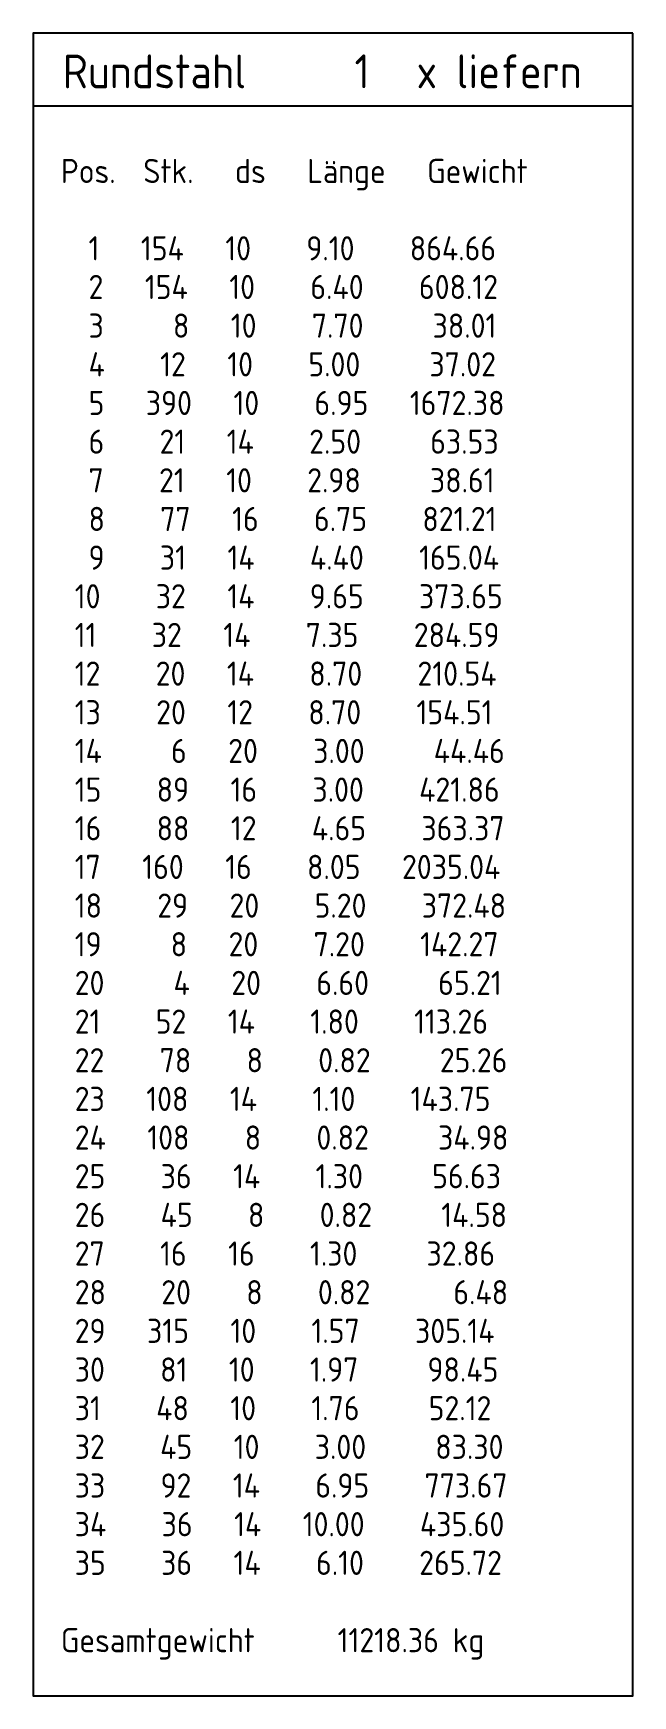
# Model space of a CAD drawing. Extents: x -7 to 291, y 0 to 252.
# Drawn here: x -6.59 to -3.49, y 97.36 to 105.96 of the extents above; entities that cross this region are included whole.
import ezdxf
from ezdxf.enums import TextEntityAlignment as Align

# ---------------------------------------------------------------- set-up
doc = ezdxf.new("R2010")
doc.units = 0
doc.header["$LTSCALE"] = 0.5
doc.header["$MEASUREMENT"] = 0
doc.linetypes.add('AUSGEZOGEN', pattern=[1000.01, 1000, 0.01])
doc.layers.add('MAT', color=7, linetype='CONTINUOUS')
doc.layers.add('RND', color=7, linetype='CONTINUOUS')
doc.styles.add('liste', font='isocp-e.shx')
doc.styles.add('TXT', font='isocp.shx')

msp = doc.modelspace()

# ---------------------------------------------------------------- texts
at = {"layer": 'RND', "color": 7, "linetype": 'AUSGEZOGEN', "style": 'liste'}
for s, p in [('  Pos.  Stk.   ds   Länge   Gewicht', (-6.589, 105.1847)), ('    1   154   10    9.10    864.66   ', (-6.589, 104.7847)), ('    2   154   10    6.40    608.12   ', (-6.589, 104.5847)), ('    3     8   10    7.70     38.01   ', (-6.589, 104.3847)), ('    4    12   10    5.00     37.02   ', (-6.589, 104.1847)), ('    5   390   10    6.95   1672.38   ', (-6.589, 103.9847)), ('    6    21   14    2.50     63.53   ', (-6.589, 103.7847)), ('    7    21   10    2.98     38.61   ', (-6.589, 103.5847)), ('    8    77   16    6.75    821.21   ', (-6.589, 103.3847)), ('    9    31   14    4.40    165.04   ', (-6.589, 103.1847)), ('   10    32   14    9.65    373.65   ', (-6.589, 102.9847)), ('   11    32   14    7.35    284.59   ', (-6.589, 102.7847)), ('   12    20   14    8.70    210.54   ', (-6.589, 102.5847)), ('   13    20   12    8.70    154.51   ', (-6.589, 102.3847)), ('   14     6   20    3.00     44.46   ', (-6.589, 102.1847)), ('   15    89   16    3.00    421.86   ', (-6.589, 101.9847)), ('   16    88   12    4.65    363.37   ', (-6.589, 101.7847)), ('   17   160   16    8.05   2035.04   ', (-6.589, 101.5847)), ('   18    29   20    5.20    372.48   ', (-6.589, 101.3847)), ('   19     8   20    7.20    142.27   ', (-6.589, 101.1847)), ('   20     4   20    6.60     65.21   ', (-6.589, 100.9847)), ('   21    52   14    1.80    113.26   ', (-6.589, 100.7847)), ('   22    78    8    0.82     25.26   ', (-6.589, 100.5847)), ('   23   108   14    1.10    143.75   ', (-6.589, 100.3847)), ('   24   108    8    0.82     34.98   ', (-6.589, 100.1847)), ('   25    36   14    1.30     56.63   ', (-6.589, 99.9847)), ('   26    45    8    0.82     14.58   ', (-6.589, 99.7847)), ('   27    16   16    1.30     32.86   ', (-6.589, 99.5847)), ('   28    20    8    0.82      6.48   ', (-6.589, 99.3847)), ('   29   315   10    1.57    305.14   ', (-6.589, 99.1847)), ('   30    81   10    1.97     98.45   ', (-6.589, 98.9847)), ('   31    48   10    1.76     52.12   ', (-6.589, 98.7847)), ('   32    45   10    3.00     83.30   ', (-6.589, 98.5847)), ('   33    92   14    6.95    773.67   ', (-6.589, 98.3847)), ('   34    36   14   10.00    435.60   ', (-6.589, 98.1847)), ('   35    36   14    6.10    265.72   ', (-6.589, 97.9847)), ('  Gesamtgewicht      11218.36 kg', (-6.589, 97.5847))]:
    msp.add_text(s, height=0.125, dxfattribs=at).set_placement(p)

# ---------------------------------------------------------------- blocks, each defined once
blk = doc.blocks.new('RND_LIS1')
at = {"layer": 'MAT', "color": 1, "linetype": 'Continuous', "style": 'TXT'}
blk.add_text('x liefern', height=0.35, dxfattribs=at).set_placement((5.674, 0.181), align=Align.RIGHT)
at = {"layer": 'RND', "color": 1, "linetype": 'Continuous', "style": 'TXT'}
blk.add_text('Rundstahl', height=0.35, dxfattribs=at).set_placement((0.305, 0.18))
blk.add_attdef('RND_Z', text='', height=0.35, dxfattribs=at).set_placement((3.48, 0.181), align=Align.RIGHT)

# ---------------------------------------------------------------- linework, layer by layer
at = {"layer": 'RND', "color": 5, "linetype": 'AUSGEZOGEN'}
msp.add_line((-6.589, 105.5847), (-3.489, 105.5847), dxfattribs=at)
msp.add_lwpolyline([(-3.489, 105.9597), (-6.589, 105.9597), (-6.589, 97.3597), (-3.489, 97.3597), (-3.489, 105.9597)], dxfattribs=at)

# ---------------------------------------------------------------- block references
at = {"layer": 'RND', "color": 1, "linetype": 'AUSGEZOGEN', "xscale": 0.5, "yscale": 0.5, "zscale": 0.5}
msp.add_blockref('RND_LIS1', (-6.589, 105.5847), dxfattribs=at).add_auto_attribs({'RND_Z': '1'})

msp.set_redraw_order([(e.dxf.handle, doc.entitydb.next_handle()) for e in msp.query("TEXT MTEXT ATTDEF DIMENSION ARC_DIMENSION")])  # texts and dimensions are drawn at this point

doc.saveas('drawing.dxf')
